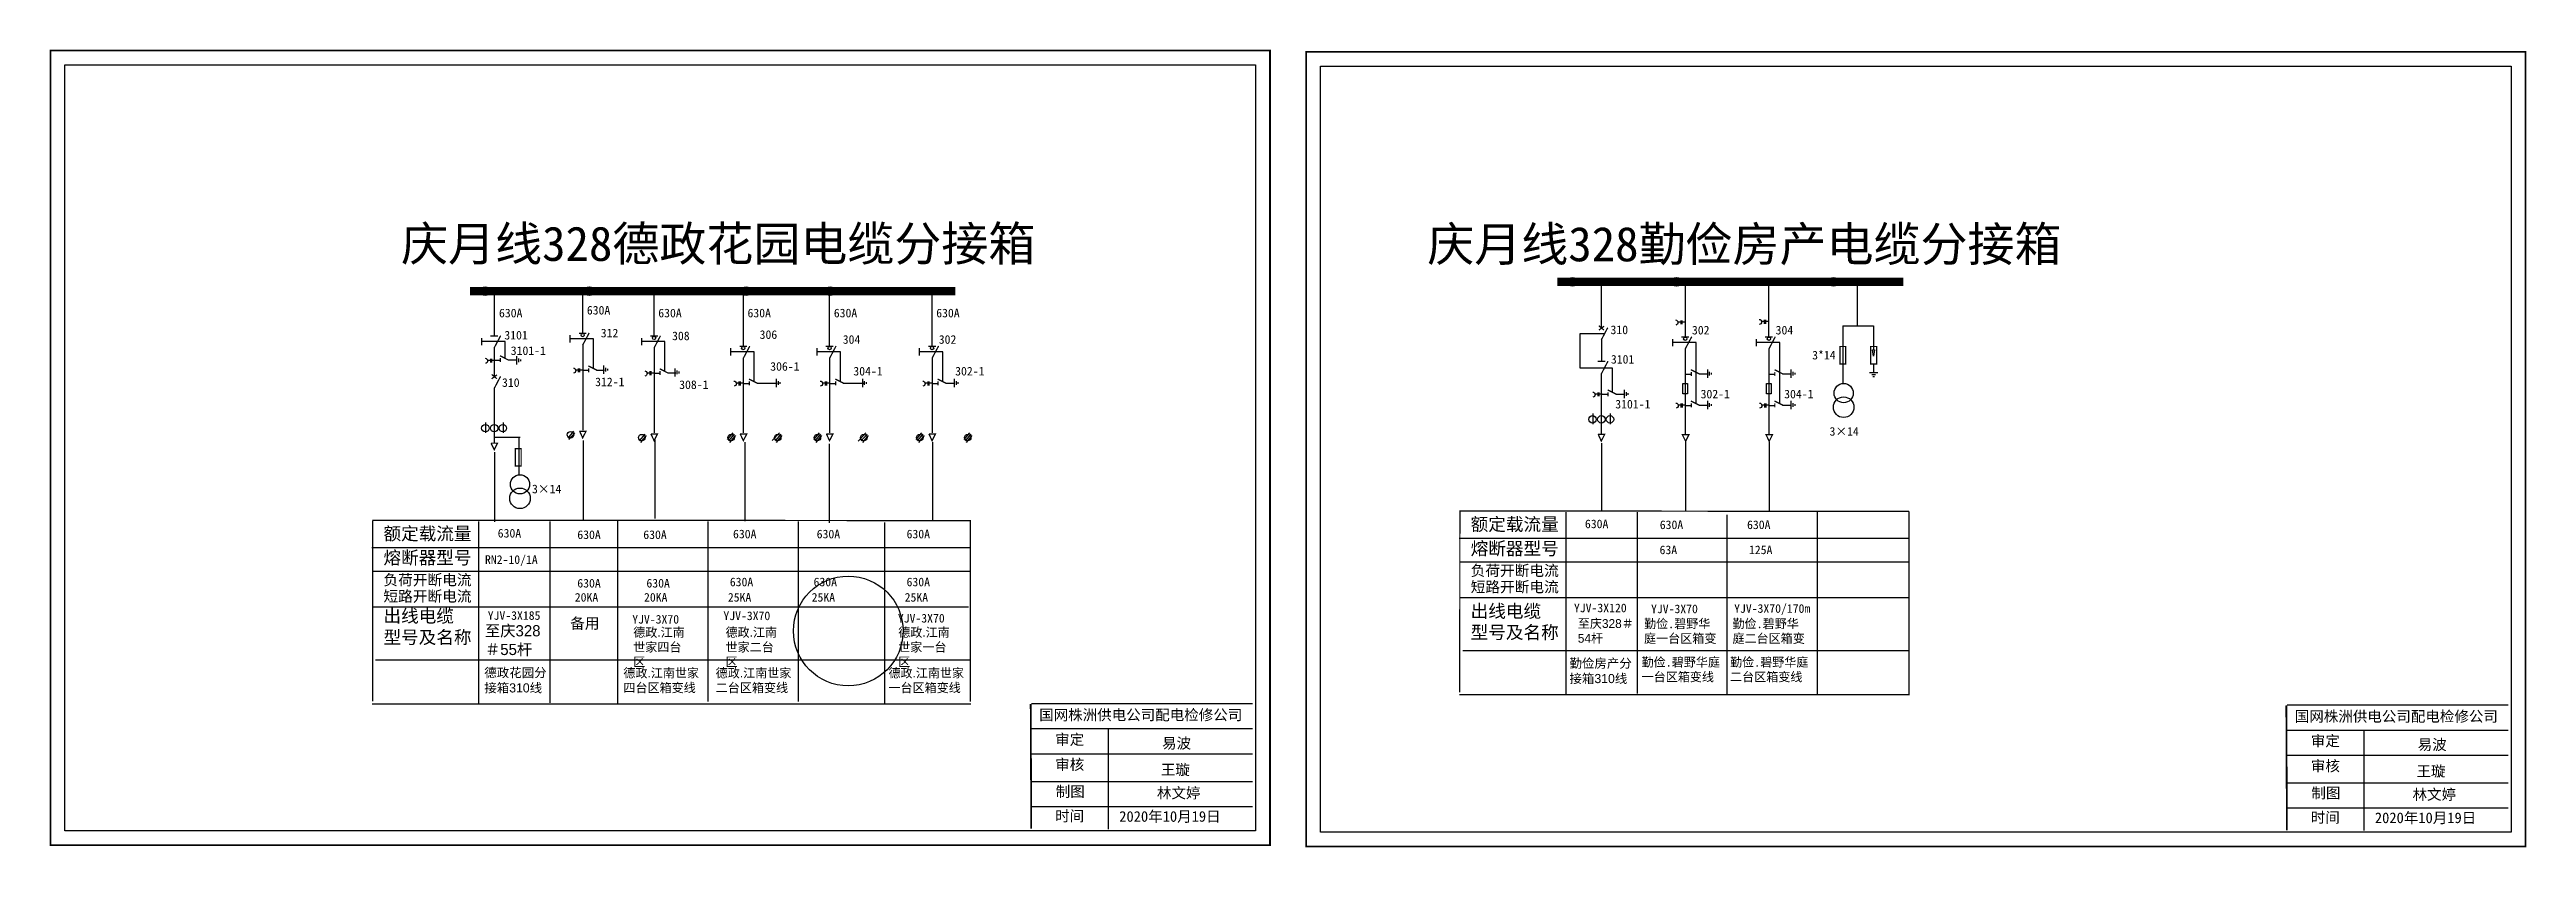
# Model space of a CAD drawing. Extents: x 83 to 465, y -233 to -46.
# Drawn here: x 82.6 to 337.5, y -128.3 to -46.2 of the extents above; entities that cross this region are included whole.
import ezdxf

# ---------------------------------------------------------------- set-up
doc = ezdxf.new("R2010")
doc.units = 0
doc.header["$LTSCALE"] = 0.774411
doc.linetypes.add('ACAD_ISO02W100', pattern=[15, 12, -3])
doc.layers.get('0').update_dxf_attribs({"linetype": 'CONTINUOUS'})
doc.styles.add('_txtstyle_2.05_0_0', font='simsun.ttc', dxfattribs={"height": 2.053471})
doc.styles.add('HZ', font='simkai.ttf')
doc.styles.add('KaiTi_GB2312_txtstyle_1.09_0_0', font='simkai_0.ttf', dxfattribs={"height": 1.0944})
doc.styles.get("Standard").update_dxf_attribs({"font": '', "height": 2.5})
doc.styles.add('STYLE1', font='txt.shx', dxfattribs={"height": 2.6})
doc.styles.add('字体', font='simkai_0.ttf', dxfattribs={"height": 2.5})
doc.styles.get('Standard').set_extended_font_data('SimSun')

msp = doc.modelspace()

# ---------------------------------------------------------------- texts
at = {"color": 0, "style": 'HZ'}
for s, p in [('庆月线328德政花园电缆分接箱', (118.79, -67.96)), ('庆月线328勤俭房产电缆分接箱', (224.38, -68))]:
    msp.add_text(s, height=3.5447, dxfattribs=at).set_placement(p)
for s, height, p in [('630A', 0.886, (128.86, -73.76)), ('630A', 0.886, (137.9, -73.47)), ('630A', 0.886, (145.25, -73.76)), ('630A', 0.886, (154.43, -73.76)), ('630A', 0.886, (163.31, -73.76)), ('630A', 0.886, (173.85, -73.76)), ('3101', 0.886, (129.41, -76.04)), ('312', 0.886, (139.33, -75.82)), ('308', 0.886, (146.67, -76.11)), ('306 ', 0.886, (155.68, -75.98)), ('304', 0.886, (164.23, -76.48)), ('302', 0.886, (174.11, -76.48)), ('310', 0.886, (243.23, -75.49)), ('302', 0.886, (251.61, -75.52)), ('304', 0.886, (260.22, -75.52)), ('3101-1', 0.886, (130.07, -77.63)), ('306-1', 0.886, (156.77, -79.25)), ('304-1', 0.886, (165.32, -79.74)), ('302-1', 0.886, (175.8, -79.74)), ('3101', 0.886, (243.27, -78.52)), ('3*14', 0.886, (263.98, -78.09)), ('310', 0.886, (129.17, -80.91)), ('312-1', 0.886, (138.75, -80.84)), ('308-1', 0.886, (147.4, -81.13)), ('302-1', 0.886, (252.5, -82.09)), ('304-1', 0.886, (261.1, -82.09)), ('3101-1', 0.886, (243.72, -83.13)), ('3×14', 0.886, (265.77, -85.93)), ('3×14', 0.886, (132.26, -91.85)), ('630A', 0.886, (128.73, -96.4)), ('630A', 0.886, (136.92, -96.55)), ('630A', 0.886, (143.71, -96.55)), ('630A', 0.886, (152.94, -96.48)), ('630A', 0.886, (161.55, -96.48)), ('630A', 0.886, (170.8, -96.48)), ('630A', 0.886, (240.6, -95.44)), ('630A', 0.886, (248.3, -95.53)), ('630A', 0.886, (257.28, -95.53)), ('63A', 0.886, (248.28, -98.11)), ('125A', 0.886, (257.48, -98.11)), ('630A', 0.886, (136.92, -101.54)), ('630A', 0.886, (144.03, -101.54)), ('630A', 0.886, (152.61, -101.41)), ('630A', 0.886, (161.23, -101.41)), ('630A', 0.886, (170.8, -101.41)), ('YJV-3X185', 0.886, (127.7, -104.86)), ('20KA', 0.886, (136.66, -102.99)), ('YJV-3X70', 0.886, (142.57, -105.25)), ('20KA', 0.886, (143.78, -102.99)), ('YJV-3X70', 0.886, (151.95, -104.89)), ('25KA', 0.886, (152.41, -102.99)), ('25KA', 0.886, (161.03, -102.99)), ('YJV-3X70', 0.886, (169.9, -105.14)), ('25KA', 0.886, (170.6, -102.99)), ('YJV-3X120', 0.886, (239.47, -104.08)), ('YJV-3X70', 0.886, (247.4, -104.18)), ('YJV-3X70/170m', 0.8862, (255.95, -104.14))]:
    msp.add_text(s, height=height).set_placement(p)
at = {"style": 'HZ'}
for s, height, p in [('额定载流量', 1.329, (228.84, -95.7)), ('额定载流量', 1.329, (116.97, -96.66)), ('熔断器型号', 1.329, (228.84, -98.19)), ('熔断器型号', 1.329, (116.97, -99.14)), ('RN2-10/1A', 0.886, (127.42, -99.11)), ('负荷开断电流', 1.108, (228.84, -100.35)), ('短路开断电流', 1.108, (116.97, -102.99)), ('负荷开断电流', 1.108, (116.97, -101.31)), ('短路开断电流', 1.108, (228.84, -102.03)), ('出线电缆', 1.329, (116.97, -105.13)), ('出线电缆', 1.329, (228.84, -104.63)), ('型号及名称', 1.329, (116.97, -107.32)), ('备用', 1.108, (136.18, -105.78)), ('型号及名称', 1.329, (228.84, -106.81))]:
    msp.add_text(s, height=height, dxfattribs=at).set_placement(p)
at = {"color": 1, "linetype": 'Continuous', "insert": (127.42, -105.41), "char_height": 1.152, "width": 6.806, "attachment_point": 1, "style": 'STYLE1'}
msp.add_mtext('{\\f\uffbfﾬￌﾣﾤ_GB2312|b0|i0|c134|p49;\\C7;至庆328＃55杆}', dxfattribs=at)
at = {"linetype": 'Continuous', "attachment_point": 1}
for s, insert, char_height, width, style in [('{\\f\uffbfﾬￌﾣﾤ_GB2312|b0|i0|c134|p49;德政.江南世家四台区}', (142.67, -105.7), 0.9099, 6.0764, 'STYLE1'), ('{\\f\uffbfﾬￌﾣﾤ_GB2312|b0|i0|c134|p49;德政.江南世家二台区}', (152.17, -105.7), 0.9099, 6.0764, '_txtstyle_2.05_0_0'), ('{\\f\uffbfﾬￌﾣﾤ_GB2312|b0|i0|c134|p49;德政.江南世家一台区}', (169.94, -105.7), 0.9099, 6.0764, 'STYLE1'), ('{\\f\uffbfﾬￌﾣﾤ_GB2312|b0|i0|c134|p49;至庆328＃54杆}', (239.87, -104.79), 0.9099, 6.4577, 'STYLE1'), ('{\\fSimSun|b0|i0|c134|p2;勤俭.碧野华庭一台区箱变}', (246.68, -104.81), 0.9099, 7.8111, 'STYLE1'), ('{\\fSimSun|b0|i0|c134|p2;勤俭.碧野华庭二台区箱变}', (255.78, -104.81), 0.9099, 7.8111, 'STYLE1'), ('{\\f\uffbfﾬￌﾣﾤ_GB2312|b0|i0|c134|p49;勤俭房产分接箱310线}', (239.01, -108.86), 0.9403, 6.6736, 'STYLE1'), ('{\\fSimSun|b0|i0|c134|p2;勤俭.碧野华庭一台区箱变线}', (246.43, -108.76), 0.9099, 8.3453, 'STYLE1'), ('{\\fSimSun|b0|i0|c134|p2;勤俭.碧野华庭二台区箱变线}', (255.53, -108.76), 0.9099, 8.3453, 'STYLE1'), ('{\\f\uffbfﾬￌﾣﾤ_GB2312|b0|i0|c134|p49;\\C7;德政花园分接箱310线}', (127.35, -109.82), 0.9403, 6.6736, 'STYLE1'), ('{\\f\uffbfﾬￌﾣﾤ_GB2312|b0|i0|c134|p49;德政.江南世家四台区箱变线}', (141.66, -109.88), 0.9099, 8.4811, 'STYLE1'), ('{\\f\uffbfﾬￌﾣﾤ_GB2312|b0|i0|c134|p49;德政.江南世家二台区箱变线}', (151.16, -109.88), 0.9099, 8.4811, '_txtstyle_2.05_0_0'), ('{\\f\uffbfﾬￌﾣﾤ_GB2312|b0|i0|c134|p49;德政.江南世家一台区箱变线}', (168.93, -109.88), 0.9099, 8.4811, 'STYLE1')]:
    msp.add_mtext(s, dxfattribs=dict(at, insert=insert, char_height=char_height, width=width, style=style))
at = {"color": 0, "linetype": 'Continuous', "attachment_point": 1, "style": '字体'}
for s, insert, char_height, width in [('国网株洲供电公司配电检修公司', (184.44, -114.09), 1.0944, 29.9201), ('国网株洲供电公司配电检修公司', (313.64, -114.24), 1.0944, 29.9201), ('\\f\uffbfﾬￌﾣﾤ_GB2312|b0|i0|c134|p49;审定', (186.09, -116.62), 1.0944, 8.5588), ('易波', (197.09, -117), 1.094, 8.5588), ('\\f\uffbfﾬￌﾣﾤ_GB2312|b0|i0|c134|p49;审定', (315.29, -116.76), 1.0944, 8.5588), ('易波', (326.29, -117.15), 1.094, 8.5588), ('\\f\uffbfﾬￌﾣﾤ_GB2312|b0|i0|c134|p49;审核', (186.09, -119.19), 1.0944, 8.5588), ('王璇', (196.96, -119.72), 1.094, 8.5588), ('\\f\uffbfﾬￌﾣﾤ_GB2312|b0|i0|c134|p49;审核', (315.29, -119.34), 1.0944, 8.5588), ('王璇', (326.16, -119.87), 1.094, 8.5588), ('\\f\uffbfﾬￌﾣﾤ_GB2312|b0|i0|c134|p49;制图', (186.15, -121.97), 1.0944, 8.5588), ('\\f\uffbfﾬￌﾣﾤ_GB2312|b0|i0|c134|p49;制图', (315.35, -122.12), 1.0944, 8.5588), ('\\f\uffbfﾬￌﾣﾤ_GB2312|b0|i0|c134|p49;时间', (186.09, -124.48), 1.0944, 8.5588), ('\\f\uffbfﾬￌﾣﾤ_GB2312|b0|i0|c134|p49;时间', (315.29, -124.63), 1.0944, 8.5588)]:
    msp.add_mtext(s, dxfattribs=dict(at, insert=insert, char_height=char_height, width=width))
at = {"color": 7, "linetype": 'Continuous', "char_height": 1.0944, "attachment_point": 1, "style": 'KaiTi_GB2312_txtstyle_1.09_0_0'}
for s, insert, width in [('{\\fSimSun|b0|i0|c134|p2;林文婷}', (196.56, -122.12), 8.5588), ('{\\fSimSun|b0|i0|c134|p2;林文婷}', (325.76, -122.27), 8.5588), ('2020{\\fSimSun|b0|i0|c134|p2;年}10{\\fSimSun|b0|i0|c134|p2;月19日}', (192.68, -124.53), 16.0081), ('2020{\\fSimSun|b0|i0|c134|p2;年}10{\\fSimSun|b0|i0|c134|p2;月19日}', (321.88, -124.67), 16.0081)]:
    msp.add_mtext(s, dxfattribs=dict(at, insert=insert, width=width))

# ---------------------------------------------------------------- linework, layer by layer
for p, q in [((128.36, -71.18), (128.36, -75.67)), ((137.45, -70.89), (137.45, -75.38)), ((144.79, -71.18), (144.79, -75.67)), ((153.98, -71.18), (153.98, -76.72)), ((162.85, -71.18), (162.85, -76.72)), ((173.4, -71.18), (173.4, -76.72)), ((242.28, -70.27), (242.28, -74.76)), ((250.9, -70.22), (250.9, -75.77)), ((259.5, -70.22), (259.5, -75.77)), ((127.07, -75.89), (127.07, -76.63)), ((267.14, -74.65), (267.14, -80.54)), ((270.29, -74.65), (270.29, -77.09)), ((128.36, -76.88), (128.36, -79.82)), ((128.38, -78.16), (128.99, -78.16)), ((129.79, -78.14), (130.63, -78.14)), ((137.47, -76.59), (137.47, -85.36)), ((144.82, -76.88), (144.82, -85.65)), ((154, -77.93), (154, -85.65)), ((162.88, -77.93), (162.88, -85.65)), ((173.42, -77.93), (173.42, -85.65)), ((250.92, -76.98), (250.92, -85.8)), ((259.53, -76.98), (259.53, -85.8)), ((270.3, -78.63), (270.3, -79.46)), ((128.36, -81.05), (128.36, -86.66)), ((128.36, -81.06), (128.36, -81.16)), ((137.47, -79.2), (138.09, -79.2)), ((138.89, -79.19), (139.72, -79.19)), ((144.82, -79.5), (145.43, -79.5)), ((146.23, -79.48), (147.07, -79.48)), ((154, -80.55), (154.62, -80.55)), ((155.42, -80.53), (157.47, -80.53)), ((162.88, -80.55), (163.49, -80.55)), ((164.29, -80.53), (166.35, -80.53)), ((173.42, -80.55), (174.03, -80.55)), ((174.84, -80.53), (175.67, -80.53)), ((242.28, -79.52), (242.28, -85.75)), ((242.28, -80.15), (242.28, -80.25)), ((250.92, -79.59), (251.54, -79.59)), ((252.34, -79.58), (253.17, -79.58)), ((259.53, -79.59), (260.14, -79.59)), ((260.94, -79.58), (261.78, -79.58)), ((241.4, -83.66), (241.4, -84.74)), ((242.37, -81.67), (242.98, -81.67)), ((243.2, -83.66), (243.2, -84.74)), ((243.78, -81.66), (244.61, -81.66)), ((250.92, -82.81), (251.54, -82.81)), ((252.34, -82.79), (253.17, -82.79)), ((259.53, -82.81), (260.14, -82.81)), ((260.94, -82.79), (261.78, -82.79)), ((127.48, -84.57), (127.48, -85.65)), ((129.28, -84.57), (129.28, -85.65)), ((136.53, -85.48), (135.94, -86.18)), ((136.65, -85.62), (136.06, -86.33)), ((143.88, -85.77), (143.29, -86.47)), ((143.99, -85.91), (143.41, -86.62)), ((152.93, -85.63), (152.34, -86.33)), ((153.06, -85.77), (152.47, -86.47)), ((153.18, -85.91), (152.59, -86.62)), ((157.72, -85.63), (156.98, -86.43)), ((157.85, -85.77), (157.27, -86.47)), ((157.97, -85.91), (157.38, -86.62)), ((161.81, -85.63), (161.22, -86.33)), ((161.94, -85.77), (161.35, -86.47)), ((162.05, -85.91), (161.47, -86.62)), ((166.6, -85.63), (165.83, -86.49)), ((166.73, -85.77), (166.14, -86.47)), ((166.84, -85.91), (166.26, -86.62)), ((172.35, -85.63), (171.76, -86.33)), ((172.48, -85.77), (171.89, -86.47)), ((172.6, -85.91), (172.01, -86.62)), ((177.28, -85.63), (176.69, -86.33)), ((177.41, -85.77), (176.82, -86.47)), ((177.53, -85.91), (176.94, -86.62)), ((238.63, -93.8), (238.63, -112.54)), ((245.98, -93.8), (245.98, -112.42)), ((255.21, -94.07), (255.21, -112.49)), ((264.51, -93.8), (264.51, -112.56)), ((126.76, -94.75), (126.76, -113.5)), ((134.1, -94.75), (134.1, -113.38)), ((141.04, -94.7), (141.04, -113.57)), ((150.35, -94.75), (150.35, -113.25)), ((159.64, -94.75), (159.64, -113.25)), ((168.52, -94.84), (168.52, -113.49)), ((227.66, -96.47), (273.89, -96.47)), ((115.78, -97.43), (177.3, -97.43)), ((227.79, -98.91), (273.89, -98.91)), ((115.91, -99.86), (177.3, -99.86)), ((115.91, -103.53), (177.17, -103.53)), ((227.79, -102.57), (273.89, -102.57))]:
    msp.add_line(p, q)
at = {"linetype": 'Continuous'}
for p, q in [((268.64, -74.63), (268.64, -70.32)), ((242.6, -75.45), (240.08, -75.45)), ((240.08, -75.45), (240.08, -78.96)), ((242.29, -76.09), (242.29, -78.28)), ((267.14, -74.65), (270.29, -74.65)), ((130.67, -77.77), (130.67, -78.61)), ((130.86, -77.98), (130.86, -78.37)), ((131.06, -78.09), (131.06, -78.27)), ((139.63, -78.72), (139.63, -79.56)), ((139.82, -78.94), (139.82, -79.33)), ((240.08, -78.96), (243.39, -78.96)), ((243.39, -78.96), (243.39, -81.38)), ((270.18, -77.09), (270.4, -77.09)), ((270.29, -77.77), (270.18, -77.09)), ((270.4, -77.09), (270.29, -77.77)), ((140.02, -79.05), (140.02, -79.23)), ((146.97, -79.01), (146.97, -79.86)), ((147.17, -79.23), (147.17, -79.62)), ((147.37, -79.34), (147.37, -79.52)), ((157.37, -80.1), (157.37, -80.94)), ((157.57, -80.32), (157.57, -80.7)), ((157.76, -80.43), (157.76, -80.61)), ((166.25, -80.1), (166.25, -80.94)), ((166.44, -80.32), (166.44, -80.7)), ((166.64, -80.43), (166.64, -80.61)), ((175.69, -80.1), (175.69, -80.94)), ((175.89, -80.32), (175.89, -80.7)), ((176.08, -80.43), (176.08, -80.61)), ((244.64, -81.22), (244.64, -82.06)), ((244.83, -81.44), (244.83, -81.83)), ((245.03, -81.55), (245.03, -81.73)), ((253.2, -79.14), (253.2, -79.98)), ((253.39, -79.36), (253.39, -79.75)), ((253.59, -79.47), (253.59, -79.65)), ((261.8, -79.14), (261.8, -79.98)), ((262, -79.36), (262, -79.75)), ((262.19, -79.47), (262.19, -79.65)), ((270.73, -79.48), (269.89, -79.48)), ((270.51, -79.68), (270.12, -79.68)), ((270.4, -79.87), (270.22, -79.87)), ((253.2, -82.36), (253.2, -83.2)), ((253.39, -82.57), (253.39, -82.96)), ((253.59, -82.68), (253.59, -82.86)), ((261.8, -82.36), (261.8, -83.2)), ((262, -82.57), (262, -82.96)), ((262.19, -82.68), (262.19, -82.86)), ((128.47, -86.08), (131.04, -86.08)), ((130.95, -90.01), (130.95, -86.16)), ((137.51, -86.42), (137.51, -94.54)), ((144.91, -86.34), (144.91, -94.46)), ((154.14, -86.59), (154.14, -94.71)), ((173.46, -86.59), (173.46, -94.71)), ((250.96, -86.56), (250.96, -93.67)), ((259.56, -86.56), (259.56, -93.67)), ((128.39, -87.62), (128.39, -94.8)), ((162.85, -86.76), (162.85, -94.88)), ((242.31, -86.71), (242.31, -93.71))]:
    msp.add_line(p, q, dxfattribs=at)
at = {"linetype": 'ACAD_ISO02W100'}
for p, q in [((129.5, -76.26), (127.07, -76.26)), ((129.5, -77.95), (129.5, -76.26))]:
    msp.add_line(p, q, dxfattribs=at)
at = {"color": 0, "linetype": 'Continuous'}
for p, q in [((183.64, -113.45), (206.4, -113.45)), ((312.85, -113.6), (335.6, -113.6)), ((183.64, -116.05), (206.4, -116.05)), ((191.54, -116.1), (191.54, -126.38)), ((312.85, -116.19), (335.6, -116.19)), ((320.74, -116.24), (320.74, -126.53)), ((183.64, -118.64), (206.4, -118.64)), ((312.85, -118.78), (335.6, -118.78)), ((183.64, -121.47), (206.4, -121.47)), ((312.85, -121.61), (335.6, -121.61)), ((183.64, -124.06), (206.4, -124.06)), ((312.85, -124.2), (335.6, -124.2))]:
    msp.add_line(p, q, dxfattribs=at)
at = {"color": 0, "linetype": 'Continuous', "const_width": 0.182}
for points in [[(82.7, -46.32), (208.19, -46.32), (208.19, -128.03), (82.7, -128.03)], [(211.91, -46.47), (337.39, -46.47), (337.39, -128.17), (211.91, -128.17)]]:
    msp.add_lwpolyline(points, close=True, dxfattribs=at)
at = {"color": 0, "linetype": 'Continuous'}
for points in [[(84.18, -47.8), (206.71, -47.8), (206.71, -126.55), (84.18, -126.55)], [(213.38, -47.94), (335.91, -47.94), (335.91, -126.7), (213.38, -126.7)]]:
    msp.add_lwpolyline(points, close=True, dxfattribs=at)
for points, const_width in [([(125.89, -71.07), (175.8, -71.07)], 0.886), ([(237.76, -70.11), (273.37, -70.11)], 0.886), ([(127.97, -75.67), (128.75, -75.67)], 0.133), ([(128.36, -76.91), (129.03, -75.65)], 0.133), ([(137.08, -75.4), (137.86, -75.4)], 0.133), ([(137.47, -76.62), (138.14, -75.36)], 0.133), ([(144.43, -75.69), (145.21, -75.69)], 0.133), ([(144.82, -76.91), (145.48, -75.65)], 0.133), ([(242.03, -75.08), (242.57, -74.67)], 0.133), ([(242.03, -74.63), (242.55, -75.07)], 0.133), ([(242.28, -76.09), (242.94, -74.83)], 0.133), ([(250.53, -75.78), (251.32, -75.78)], 0.133), ([(250.92, -77.01), (251.59, -75.75)], 0.133), ([(259.14, -75.78), (259.92, -75.78)], 0.133), ([(259.53, -77.01), (260.19, -75.75)], 0.133), ([(128.96, -77.71), (129.84, -78.16)], 0.133), ([(128.99, -77.95), (128.99, -78.36)], 0.133), ([(138.05, -78.76), (138.94, -79.2)], 0.133), ([(138.09, -79), (138.09, -79.41)], 0.133), ([(145.4, -79.05), (146.28, -79.5)], 0.133), ([(153.61, -76.74), (154.39, -76.74)], 0.133), ([(154, -77.97), (154.67, -76.71)], 0.133), ([(162.49, -76.74), (163.27, -76.74)], 0.133), ([(162.88, -77.97), (163.54, -76.71)], 0.133), ([(173.03, -76.74), (173.81, -76.74)], 0.133), ([(173.42, -77.97), (174.09, -76.71)], 0.133), ([(241.92, -78.3), (242.7, -78.3)], 0.133), ([(242.31, -79.53), (242.97, -78.27)], 0.133), ([(128.11, -80.08), (128.65, -79.67)], 0.133), ([(128.11, -79.63), (128.64, -80.07)], 0.133), ([(128.36, -81.09), (129.02, -79.83)], 0.133), ([(145.43, -79.29), (145.43, -79.7)], 0.133), ([(154.58, -80.11), (155.47, -80.55)], 0.133), ([(154.62, -80.34), (154.62, -80.75)], 0.133), ([(163.46, -80.11), (164.34, -80.55)], 0.133), ([(163.49, -80.34), (163.49, -80.75)], 0.133), ([(174, -80.11), (174.89, -80.55)], 0.133), ([(174.03, -80.34), (174.03, -80.75)], 0.133), ([(242.94, -81.23), (243.83, -81.67)], 0.133), ([(242.98, -81.47), (242.98, -81.88)], 0.133), ([(251.5, -79.15), (252.39, -79.59)], 0.133), ([(251.54, -79.39), (251.54, -79.8)], 0.133), ([(260.11, -79.15), (260.99, -79.59)], 0.133), ([(260.14, -79.39), (260.14, -79.8)], 0.133), ([(251.5, -82.36), (252.39, -82.81)], 0.133), ([(251.54, -82.6), (251.54, -83.01)], 0.133), ([(260.11, -82.36), (260.99, -82.81)], 0.133), ([(260.14, -82.6), (260.14, -83.01)], 0.133), ([(128.04, -86.7), (128.71, -86.7), (128.37, -87.38), (128.04, -86.69)], 0.133), ([(137.14, -85.47), (137.82, -85.47), (137.47, -86.15), (137.15, -85.45)], 0.133), ([(144.49, -85.76), (145.16, -85.76), (144.82, -86.44), (144.49, -85.75)], 0.133), ([(153.67, -85.76), (154.35, -85.76), (154, -86.44), (153.68, -85.75)], 0.133), ([(162.54, -85.76), (163.22, -85.76), (162.87, -86.44), (162.55, -85.75)], 0.133), ([(173.09, -85.76), (173.77, -85.76), (173.42, -86.44), (173.1, -85.75)], 0.133), ([(241.95, -85.79), (242.63, -85.79), (242.28, -86.48), (241.96, -85.78)], 0.133), ([(250.62, -85.82), (251.3, -85.82), (250.96, -86.5), (250.62, -85.82)], 0.133), ([(259.23, -85.82), (259.9, -85.82), (259.56, -86.5), (259.23, -85.82)], 0.133), ([(227.69, -93.67), (273.93, -93.71)], 0.133), ([(227.72, -112.3), (227.73, -93.71)], 0.133), ([(273.93, -93.71), (273.93, -112.61)], 0.133), ([(115.81, -94.62), (177.42, -94.66)], 0.133), ([(115.85, -113.25), (115.85, -94.66)], 0.133), ([(177.36, -94.66), (177.36, -113.27)], 0.133), ([(177.36, -108.99), (116.14, -108.99)], 0.133), ([(273.89, -108.04), (228.01, -108.04)], 0.133), ([(177.42, -113.51), (115.78, -113.51)], 0.133), ([(273.93, -112.55), (227.66, -112.55)], 0.133)]:
    msp.add_lwpolyline(points, dxfattribs=dict(const_width=const_width))
for points in [[(136.16, -75.6), (136.16, -76.34)], [(143.51, -75.89), (143.51, -76.63)], [(249.62, -75.99), (249.62, -76.73)], [(252.05, -82.59), (252.05, -76.36), (249.62, -76.36)], [(250.45, -74.25), (250.17, -74.25)], [(250.45, -74.07), (250.45, -74.47)], [(250.57, -74.07), (250.57, -74.47)], [(250.89, -74.25), (250.57, -74.25)], [(258.22, -75.99), (258.22, -76.73)], [(260.65, -82.59), (260.65, -76.36), (258.22, -76.36)], [(259.05, -74.2), (258.77, -74.2)], [(259.05, -74.01), (259.05, -74.42)], [(259.17, -74.01), (259.17, -74.42)], [(259.49, -74.2), (259.17, -74.2)], [(127.97, -78.2), (127.69, -78.2)], [(127.97, -78.02), (127.97, -78.42)], [(128.09, -78.02), (128.09, -78.42)], [(128.41, -78.2), (128.09, -78.2)], [(152.69, -76.94), (152.69, -77.68)], [(161.57, -76.94), (161.57, -77.68)], [(172.11, -76.94), (172.11, -77.68)], [(137.02, -79.2), (136.74, -79.2)], [(137.02, -79.01), (137.02, -79.41)], [(137.15, -79.01), (137.15, -79.41)], [(137.47, -79.2), (137.15, -79.2)], [(144.37, -79.49), (144.09, -79.49)], [(144.37, -79.3), (144.37, -79.71)], [(144.5, -79.3), (144.5, -79.71)], [(144.82, -79.49), (144.5, -79.49)], [(153.55, -80.54), (153.28, -80.54)], [(153.55, -80.36), (153.55, -80.76)], [(153.68, -80.36), (153.68, -80.76)], [(154, -80.54), (153.68, -80.54)], [(162.43, -80.54), (162.15, -80.54)], [(162.43, -80.36), (162.43, -80.76)], [(162.55, -80.36), (162.55, -80.76)], [(162.88, -80.54), (162.55, -80.54)], [(172.97, -80.54), (172.69, -80.54)], [(172.97, -80.36), (172.97, -80.76)], [(173.1, -80.36), (173.1, -80.76)], [(173.42, -80.54), (173.1, -80.54)], [(241.92, -81.48), (241.92, -81.88)], [(242.04, -81.48), (242.04, -81.88)], [(241.92, -81.67), (241.64, -81.67)], [(242.36, -81.67), (242.04, -81.67)], [(250.48, -82.8), (250.2, -82.8)], [(250.48, -82.61), (250.48, -83.02)], [(250.6, -82.61), (250.6, -83.02)], [(250.92, -82.8), (250.6, -82.8)], [(259.08, -82.8), (258.8, -82.8)], [(259.08, -82.61), (259.08, -83.02)], [(259.2, -82.61), (259.2, -83.02)], [(259.53, -82.8), (259.2, -82.8)]]:
    msp.add_lwpolyline(points)
at = {"linetype": 'ACAD_ISO02W100'}
for points in [[(138.59, -79), (138.59, -75.97), (136.16, -75.97)], [(145.94, -79.29), (145.94, -76.26), (143.51, -76.26)], [(155.12, -80.34), (155.12, -77.31), (152.69, -77.31)], [(164, -80.34), (164, -77.31), (161.57, -77.31)], [(174.54, -80.34), (174.54, -77.31), (172.11, -77.31)]]:
    msp.add_lwpolyline(points, dxfattribs=at)
for points in [[(249.93, -74.03, -0.877934), (249.94, -74.57)], [(258.53, -73.97, -0.877934), (258.54, -74.51)], [(127.45, -77.97, -0.877934), (127.46, -78.51)], [(136.51, -78.97, -0.877934), (136.52, -79.51)], [(143.85, -79.26, -0.877934), (143.86, -79.8)], [(153.04, -80.31, -0.877934), (153.05, -80.85)], [(161.91, -80.31, -0.877934), (161.92, -80.85)], [(172.46, -80.31, -0.877934), (172.47, -80.85)], [(241.4, -81.44, -0.877934), (241.41, -81.98)], [(249.96, -82.57, -0.877934), (249.97, -83.11)], [(258.56, -82.57, -0.877934), (258.57, -83.11)]]:
    msp.add_lwpolyline(points, format="xyb")
at = {"const_width": 0.133}
for points in [[(266.84, -78.57), (266.84, -76.76), (267.44, -76.76), (267.44, -78.57)], [(270.01, -78.57), (270.01, -76.76), (270.61, -76.76), (270.61, -78.57)], [(130.53, -89.06), (130.53, -87.25), (131.14, -87.25), (131.14, -89.06)]]:
    msp.add_lwpolyline(points, close=True, dxfattribs=at)
at = {"linetype": 'Continuous'}
for points in [[(250.68, -80.57), (251.16, -80.57), (251.16, -81.63), (250.68, -81.63)], [(259.29, -80.57), (259.76, -80.57), (259.76, -81.63), (259.29, -81.63)]]:
    msp.add_lwpolyline(points, close=True, dxfattribs=at)
at = {"color": 0, "linetype": 'Continuous', "const_width": 0.182}
for points in [[(183.57, -113.53), (183.63, -126.34)], [(312.77, -113.67), (312.83, -126.49)]]:
    msp.add_lwpolyline(points, dxfattribs=at)
for centre, radius in [((127.44, -71.08), 0.441), ((138.13, -71.08), 0.441), ((138.17, -71.08), 0.441), ((154.31, -71.08), 0.441), ((162.94, -71.08), 0.441), ((239.32, -70.12), 0.441), ((250, -70.12), 0.441), ((250.04, -70.12), 0.441), ((266.19, -70.12), 0.441), ((137.47, -75.58), 0.17), ((144.82, -75.87), 0.17), ((250.92, -75.97), 0.17), ((259.53, -75.97), 0.17), ((154, -76.93), 0.17), ((162.88, -76.93), 0.17), ((173.42, -76.93), 0.17), ((241.38, -84.25), 0.384), ((242.29, -84.25), 0.384), ((243.18, -84.25), 0.384), ((127.46, -85.16), 0.384), ((128.37, -85.16), 0.384), ((129.26, -85.16), 0.384), ((136.22, -85.83), 0.336), ((143.56, -86.13), 0.336), ((152.75, -86.13), 0.336), ((157.54, -86.13), 0.336), ((161.62, -86.13), 0.336), ((166.41, -86.13), 0.336), ((172.17, -86.13), 0.336), ((177.09, -86.13), 0.336)]:
    msp.add_circle(centre, radius)
at = {"linetype": 'Continuous'}
for centre, radius in [((267.22, -81.55), 0.989), ((267.22, -83), 1.06), ((131.02, -92.37), 1.06), ((131.02, -90.93), 0.989)]:
    msp.add_circle(centre, radius, dxfattribs=at)
at = {"color": 1, "linetype": 'Continuous'}
msp.add_circle((164.8, -106.01), 5.64, dxfattribs=at)

msp.set_redraw_order([(e.dxf.handle, doc.entitydb.next_handle()) for e in msp.query("TEXT MTEXT ATTDEF DIMENSION ARC_DIMENSION")])  # texts and dimensions are drawn at this point

doc.saveas('drawing.dxf')
